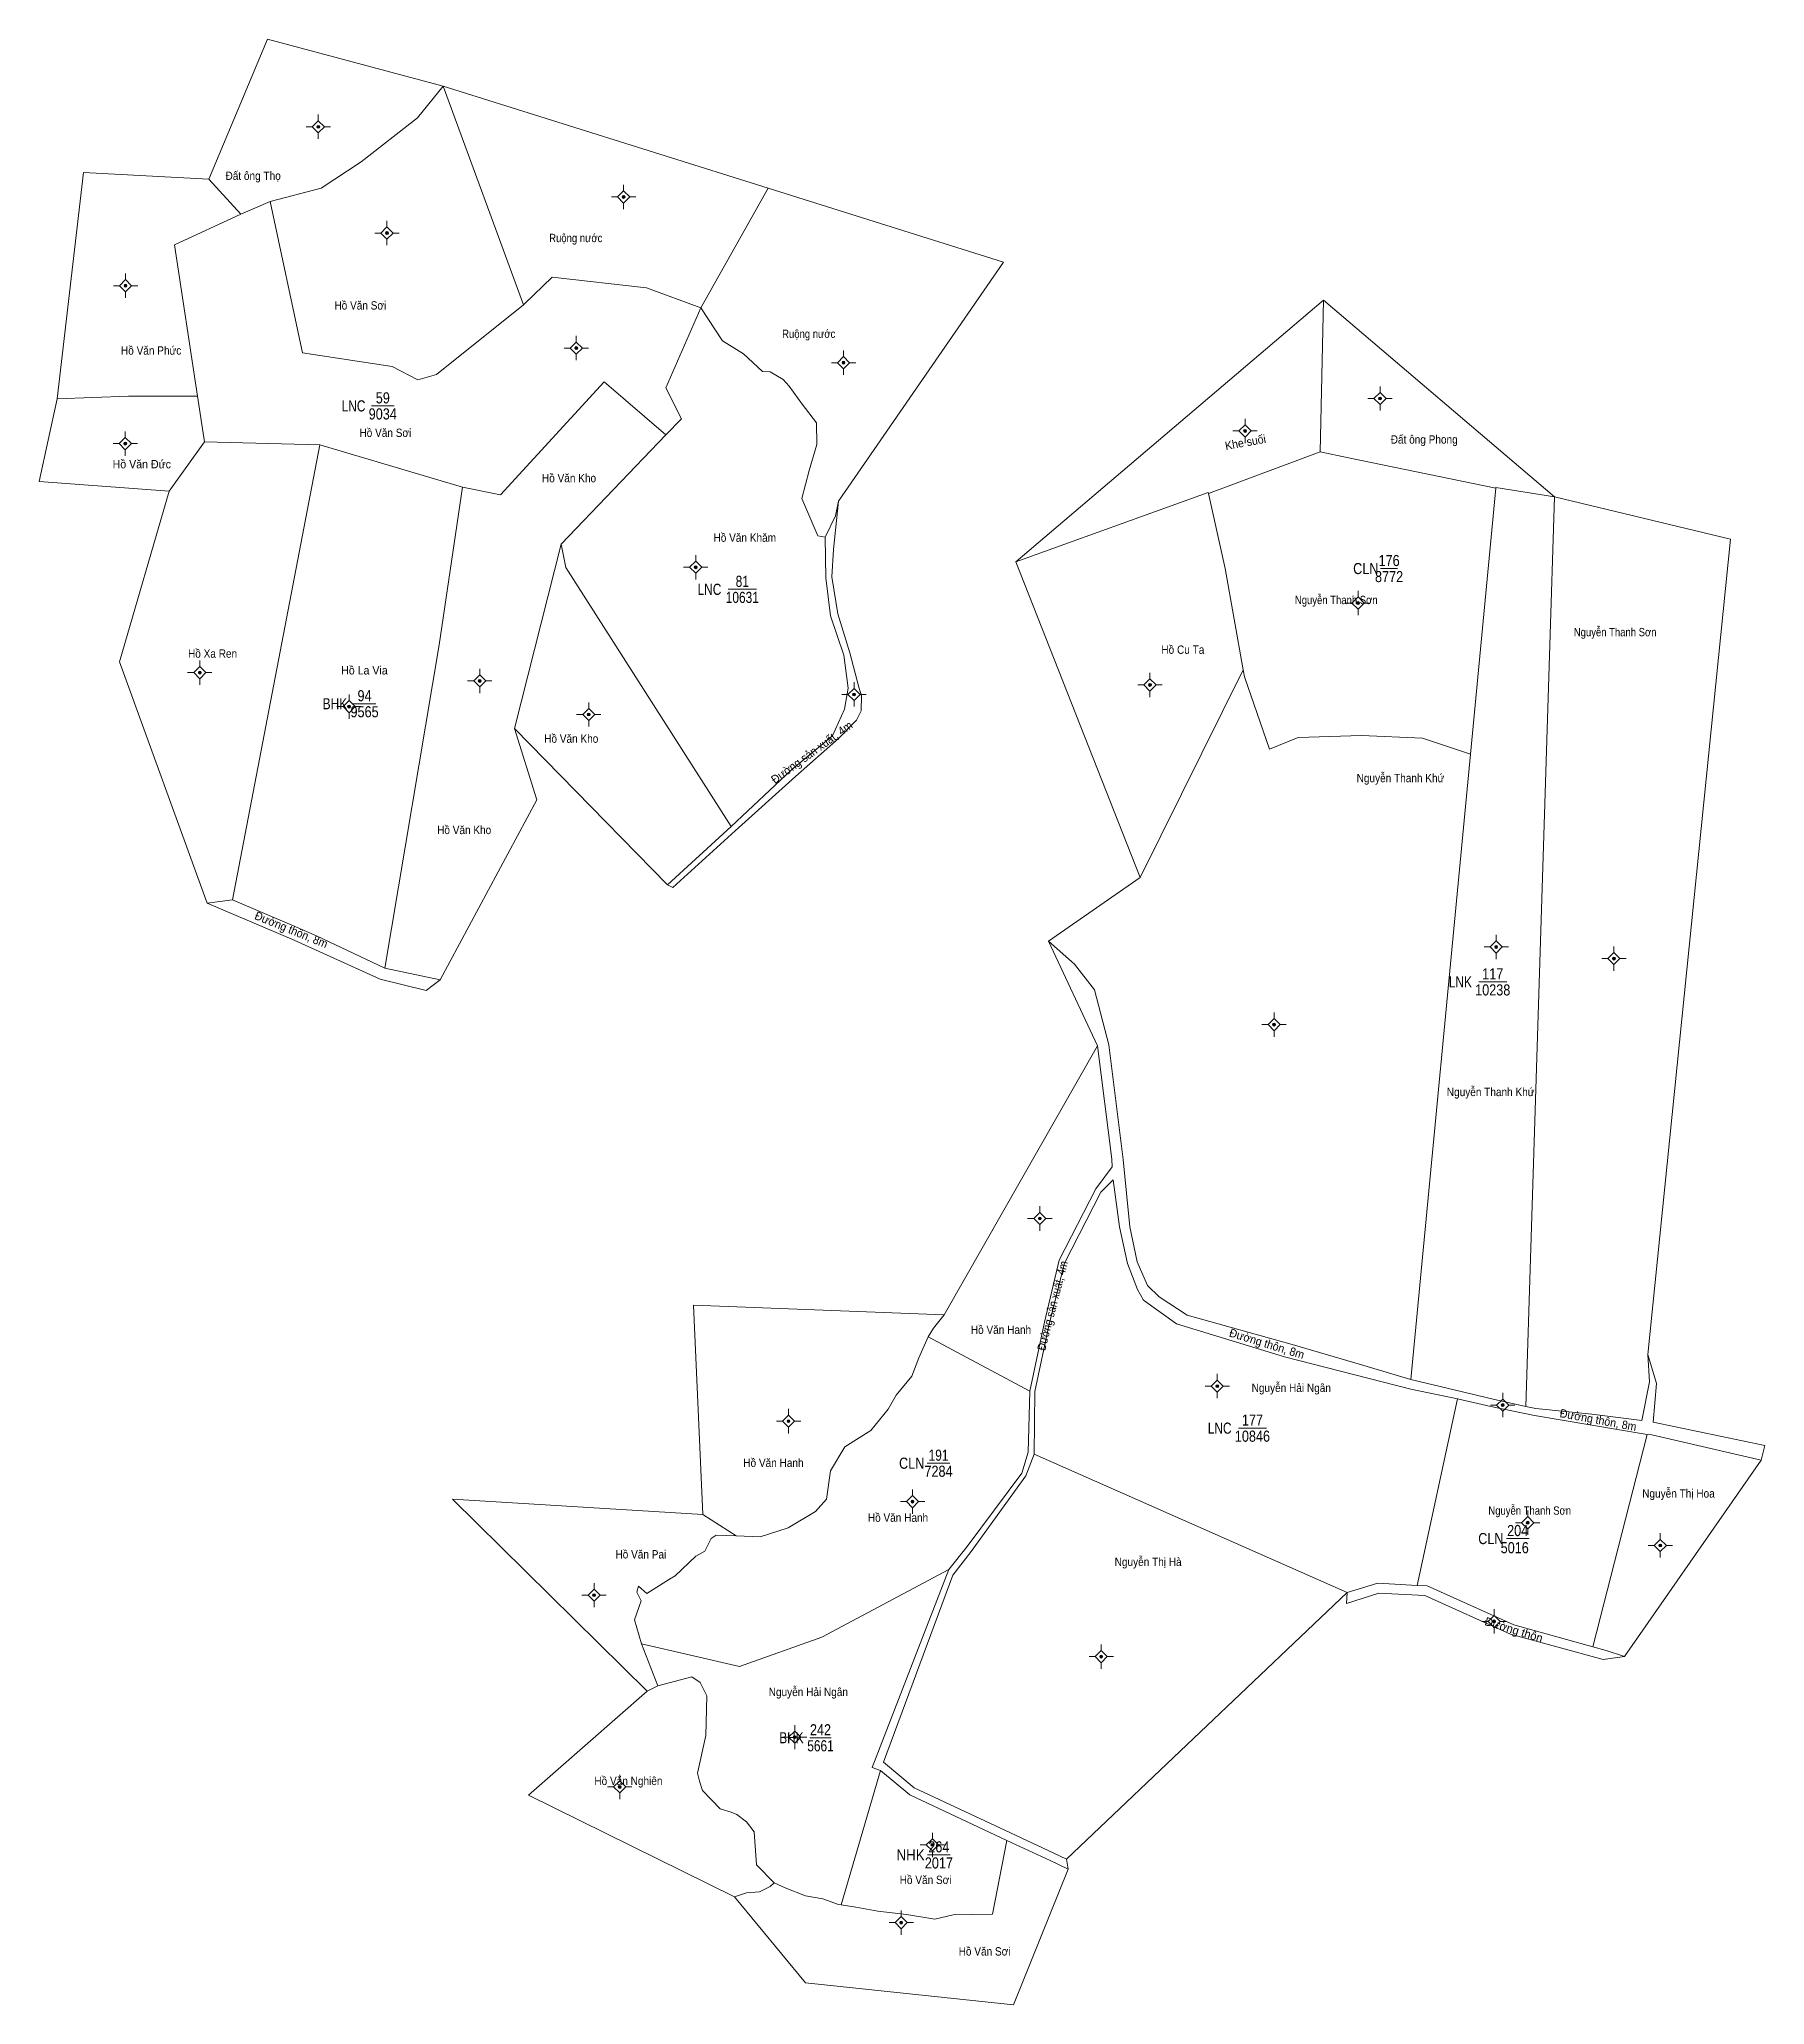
# Model space of a CAD drawing. Header units: metres. Extents: x 535908 to 536962, y 1849926 to 1850664.
# Drawn here: x 535908 to 536529, y 1849957 to 1850664 of the extents above; entities that cross this region are included whole.
import ezdxf
from ezdxf.enums import TextEntityAlignment as Align

# ---------------------------------------------------------------- set-up
doc = ezdxf.new("R2010")
doc.units = ezdxf.units.M
doc.header["$LTSCALE"] = 1.2
for name, color, linetype, lineweight in [('11', 7, 'Continuous', 13), ('12', 7, 'Continuous', 13), ('2', 7, 'Continuous', 13), ('5', 7, 'Continuous', 13), ('6', 7, 'Continuous', 13)]:
    doc.layers.add(name, color=color, linetype=linetype, lineweight=lineweight)
doc.layers.add('3', color=7, linetype='Continuous')
doc.layers.add('4', color=7, linetype='Continuous')

msp = doc.modelspace()

# ---------------------------------------------------------------- texts
at = {"layer": '2'}
for s, width, p in [('Đất ông Thọ', 0.9, (535985.29, 1850613.79)), ('Ruộng nước', 0.85, (536101.3, 1850591.4)), ('Hồ Văn Sơi', 0.9, (536023.83, 1850567.15)), ('Ruộng nước', 0.85, (536185.05, 1850556.93)), ('Hồ Văn Phức', 0.9, (535948.625, 1850550.94)), ('Hồ Văn Sơi', 0.9, (536032.83, 1850521.34)), ('Đất ông Phong', 0.9, (536406.335, 1850518.94)), ('Hồ Văn Đức', 0.95, (535945.265, 1850510.05)), ('Hồ Văn Kho', 0.9, (536098.865, 1850505.04)), ('Hồ Văn Khăm', 0.9, (536162.055, 1850483.62)), ('Nguyễn Thanh Sơn', 0.85, (536374.705, 1850461.19)), ('Nguyễn Thanh Sơn', 0.85, (536474.985, 1850449.63)), ('Hồ Xa Ren', 0.9, (535970.71, 1850441.91)), ('Hồ Cu Ta', 0.9, (536319.56, 1850443.32)), ('Hồ La Via', 0.95, (536025.305, 1850435.89)), ('Hồ Văn Kho', 0.9, (536099.665, 1850411.32)), ('Nguyễn Thanh Khứ', 0.9, (536397.8, 1850397.14)), ('Hồ Văn Kho', 0.9, (536061.165, 1850378.47)), ('Nguyễn Thanh Khứ', 0.9, (536430.22, 1850284.22)), ('Hồ Văn Hanh', 0.9, (536254.17, 1850198.69)), ('Nguyễn Hải Ngân', 0.9, (536358.54, 1850177.79)), ('Hồ Văn Hanh', 0.9, (536172.36, 1850150.83)), ('Nguyễn Thị Hoa', 0.9, (536497.755, 1850139.81)), ('Hồ Văn Hanh', 0.9, (536217.14, 1850131.1)), ('Nguyễn Thanh Sơn', 0.85, (536444.265, 1850133.65)), ('Hồ Văn Pai', 0.9, (536124.69, 1850117.9)), ('Nguyễn Thị Hà', 0.9, (536307.08, 1850115.2)), ('Nguyễn Hải Ngân', 0.9, (536184.91, 1850068.4)), ('Hồ Văn Nghiên', 0.9, (536120.22, 1850036.4)), ('Hồ Văn Sơi', 0.9, (536227.06, 1850000.8)), ('Hồ Văn Sơi', 0.9, (536248.27, 1849975.08))]:
    msp.add_text(s, height=3, dxfattribs=dict(at, width=width)).set_placement(p, align=Align.CENTER)
for s, rotation, width, p in [('Khe suối', 10.334, 0.95, (536342.316, 1850517.941)), ('Đường sản xuất, 4m', 36.028, 0.95, (536187.018, 1850406.696)), ('Đường thôn, 8m', 337.621, 0.95, (535998.444, 1850342.691)), ('Đường sản xuất, 4m', 75.569, 0.9, (536274.14, 1850208.471)), ('Đường thôn, 8m', 342.895, 0.95, (536349.324, 1850193.726)), ('Đường thôn, 8m', 349.566, 0.95, (536468.618, 1850166.266))]:
    msp.add_text(s, height=3, rotation=rotation, dxfattribs=dict(at, width=width)).set_placement(p, align=Align.CENTER)
msp.add_text('Đường thôn', height=3, rotation=342.895, dxfattribs=at).set_placement((536438.114, 1850090.855), align=Align.CENTER)
at = {"layer": '3'}
for s, width, p in [('LNC ', 0.8, (536026.85, 1850530.51)), ('CLN', 0.85, (536389.88, 1850471.99)), ('LNC ', 0.8, (536154.82, 1850464.52)), ('BHK ', 0.8, (536020.28, 1850423.37)), ('LNK ', 0.8, (536424.69, 1850323.32)), ('LNC ', 0.8, (536338.26, 1850162.79)), ('CLN', 0.85, (536226.62, 1850150.18)), ('CLN', 0.85, (536434.85, 1850123.07)), ('BHK ', 0.8, (536184.42, 1850051.42)), ('NHK', 0.9, (536226.75, 1850009.28))]:
    msp.add_text(s, height=4, dxfattribs=dict(at, width=width)).set_placement(p, align=Align.RIGHT)
at = {"layer": '4'}
for s, width, p in [('59', 0.85, (536031.91, 1850533.4)), ('176', 0.85, (536393.71, 1850474.88)), ('81', 0.8, (536161.155, 1850467.41)), ('94', 0.85, (536025.35, 1850426.26)), ('117', 0.85, (536430.97, 1850326.21)), ('177', 0.85, (536344.58, 1850165.68)), ('191', 0.8, (536231.71, 1850153.07)), ('204', 0.85, (536439.935, 1850125.96)), ('242', 0.85, (536189.275, 1850054.31)), ('264', 0.85, (536231.835, 1850012.17))]:
    msp.add_text(s, height=4, dxfattribs=dict(at, width=width)).set_placement(p, align=Align.CENTER)
at = {"layer": '5'}
for s, width, p in [('9034', 0.85, (536031.895, 1850527.62)), ('8772', 0.85, (536393.705, 1850469.1)), ('10631', 0.8, (536161.165, 1850461.63)), ('9565', 0.85, (536025.355, 1850420.48)), ('10238', 0.85, (536430.97, 1850320.43)), ('10846', 0.85, (536344.575, 1850159.9)), ('7284', 0.85, (536231.705, 1850147.29)), ('5016', 0.85, (536438.88, 1850119.79)), ('5661', 0.8, (536189.28, 1850048.53)), ('2017', 0.85, (536231.84, 1850006.39))]:
    msp.add_text(s, height=4, dxfattribs=dict(at, width=width)).set_placement(p, align=Align.CENTER)

# ---------------------------------------------------------------- hatches: boundary and pattern name
at = {"layer": '11'}
for points in [[(536009.254, 1850632.9, 1), (536008.204, 1850632.9, 1)], [(536119.004, 1850607.67, 1), (536117.954, 1850607.67, 1)], [(536033.934, 1850594.69, 1), (536032.884, 1850594.69, 1)], [(535939.934, 1850575.75, 1), (535938.884, 1850575.75, 1)], [(536102.004, 1850553.29, 1), (536100.954, 1850553.29, 1)], [(536198.074, 1850548.05, 1), (536197.024, 1850548.05, 1)], [(536390.984, 1850535.17, 1), (536389.934, 1850535.17, 1)], [(536342.454, 1850523.48, 1), (536341.404, 1850523.48, 1)], [(535939.844, 1850518.93, 1), (535938.794, 1850518.93, 1)], [(536144.924, 1850474.47, 1), (536143.874, 1850474.47, 1)], [(536383.084, 1850461.59, 1), (536382.034, 1850461.59, 1)], [(535966.644, 1850436.57, 1), (535965.594, 1850436.57, 1)], [(536067.304, 1850433.58, 1), (536066.254, 1850433.58, 1)], [(536308.264, 1850432.13, 1), (536307.214, 1850432.13, 1)], [(536020.324, 1850424.34, 1), (536019.274, 1850424.34, 1)], [(536201.864, 1850428.7, 1), (536200.814, 1850428.7, 1)], [(536106.484, 1850421.49, 1), (536105.434, 1850421.49, 1)], [(536432.734, 1850337.87, 1), (536431.684, 1850337.87, 1)], [(536475.054, 1850333.71, 1), (536474.004, 1850333.71, 1)], [(536352.884, 1850309.95, 1), (536351.834, 1850309.95, 1)], [(536268.664, 1850240.2, 1), (536267.614, 1850240.2, 1)], [(536332.434, 1850179.9, 1), (536331.384, 1850179.9, 1)], [(536435.094, 1850173.08, 1), (536434.044, 1850173.08, 1)], [(536178.304, 1850167.3, 1), (536177.254, 1850167.3, 1)], [(536222.894, 1850138.36, 1), (536221.844, 1850138.36, 1)], [(536444.054, 1850130.77, 1), (536443.004, 1850130.77, 1)], [(536491.724, 1850122.58, 1), (536490.674, 1850122.58, 1)], [(536108.404, 1850104.71, 1), (536107.354, 1850104.71, 1)], [(536432.004, 1850095.26, 1), (536430.954, 1850095.26, 1)], [(536290.724, 1850082.61, 1), (536289.674, 1850082.61, 1)], [(536180.524, 1850053.63, 1), (536179.474, 1850053.63, 1)], [(536117.604, 1850035.75, 1), (536116.554, 1850035.75, 1)], [(536230.024, 1850014.89, 1), (536228.974, 1850014.89, 1)], [(536218.814, 1849986.93, 1), (536217.764, 1849986.93, 1)]]:
    msp.add_hatch(color=256, dxfattribs=at).paths.add_polyline_path(points)

# ---------------------------------------------------------------- linework, layer by layer
for p, q in [((536008.73, 1850637.28), (536008.73, 1850635.09)), ((536006.54, 1850632.9), (536004.36, 1850632.9)), ((536008.73, 1850630.71), (536008.73, 1850628.52)), ((536013.1, 1850632.9), (536010.92, 1850632.9)), ((536116.29, 1850607.67), (536114.1, 1850607.67)), ((536118.48, 1850612.04), (536118.48, 1850609.86)), ((536122.86, 1850607.67), (536120.67, 1850607.67)), ((536118.48, 1850605.48), (536118.48, 1850603.3)), ((536031.22, 1850594.69), (536029.04, 1850594.69)), ((536033.41, 1850599.06), (536033.41, 1850596.88)), ((536037.78, 1850594.69), (536035.6, 1850594.69)), ((536033.41, 1850592.5), (536033.41, 1850590.32)), ((535939.41, 1850580.12), (535939.41, 1850577.94)), ((535937.22, 1850575.75), (535935.04, 1850575.75)), ((535939.41, 1850573.56), (535939.41, 1850571.38)), ((535943.78, 1850575.75), (535941.6, 1850575.75)), ((536101.48, 1850557.66), (536101.48, 1850555.48)), ((536099.29, 1850553.29), (536097.1, 1850553.29)), ((536101.48, 1850551.1), (536101.48, 1850548.92)), ((536105.86, 1850553.29), (536103.67, 1850553.29)), ((536197.55, 1850552.42), (536197.55, 1850550.24)), ((536195.36, 1850548.05), (536193.18, 1850548.05)), ((536197.55, 1850545.86), (536197.55, 1850543.68)), ((536201.93, 1850548.05), (536199.74, 1850548.05)), ((536390.46, 1850539.54), (536390.46, 1850537.36)), ((536388.27, 1850535.17), (536386.08, 1850535.17)), ((536390.46, 1850532.98), (536390.46, 1850530.8)), ((536394.84, 1850535.17), (536392.65, 1850535.17)), ((535939.32, 1850523.3), (535939.32, 1850521.12)), ((536339.74, 1850523.48), (536337.56, 1850523.48)), ((536341.93, 1850527.86), (536341.93, 1850525.67)), ((536346.31, 1850523.48), (536344.12, 1850523.48)), ((535937.13, 1850518.93), (535934.94, 1850518.93)), ((535939.32, 1850516.74), (535939.32, 1850514.56)), ((535943.69, 1850518.93), (535941.51, 1850518.93)), ((536341.93, 1850521.29), (536341.93, 1850519.1)), ((536142.21, 1850474.47), (536140.02, 1850474.47)), ((536144.4, 1850478.84), (536144.4, 1850476.66)), ((536148.78, 1850474.47), (536146.59, 1850474.47)), ((536144.4, 1850472.28), (536144.4, 1850470.1)), ((536382.56, 1850465.96), (536382.56, 1850463.78)), ((536380.37, 1850461.59), (536378.19, 1850461.59)), ((536382.56, 1850459.4), (536382.56, 1850457.22)), ((536386.94, 1850461.59), (536384.75, 1850461.59)), ((535966.12, 1850440.94), (535966.12, 1850438.76)), ((536066.78, 1850437.96), (536066.78, 1850435.77)), ((535963.93, 1850436.57), (535961.74, 1850436.57)), ((535966.12, 1850434.38), (535966.12, 1850432.2)), ((535970.5, 1850436.57), (535968.31, 1850436.57)), ((536064.59, 1850433.58), (536062.4, 1850433.58)), ((536066.78, 1850431.39), (536066.78, 1850429.2)), ((536071.16, 1850433.58), (536068.97, 1850433.58)), ((536201.34, 1850433.08), (536201.34, 1850430.89)), ((536305.55, 1850432.13), (536303.36, 1850432.13)), ((536307.74, 1850436.5), (536307.74, 1850434.32)), ((536312.12, 1850432.13), (536309.93, 1850432.13)), ((536017.61, 1850424.34), (536015.43, 1850424.34)), ((536019.8, 1850428.72), (536019.8, 1850426.53)), ((536024.18, 1850424.34), (536021.99, 1850424.34)), ((536105.96, 1850425.86), (536105.96, 1850423.68)), ((536199.15, 1850428.7), (536196.96, 1850428.7)), ((536201.34, 1850426.51), (536201.34, 1850424.32)), ((536205.72, 1850428.7), (536203.53, 1850428.7)), ((536307.74, 1850429.94), (536307.74, 1850427.76)), ((536019.8, 1850422.15), (536019.8, 1850419.96)), ((536103.77, 1850421.49), (536101.58, 1850421.49)), ((536105.96, 1850419.3), (536105.96, 1850417.12)), ((536110.34, 1850421.49), (536108.15, 1850421.49)), ((536432.21, 1850342.24), (536432.21, 1850340.06)), ((536430.02, 1850337.87), (536427.84, 1850337.87)), ((536432.21, 1850335.68), (536432.21, 1850333.5)), ((536436.58, 1850337.87), (536434.4, 1850337.87)), ((536472.34, 1850333.71), (536470.16, 1850333.71)), ((536474.53, 1850338.08), (536474.53, 1850335.9)), ((536474.53, 1850331.52), (536474.53, 1850329.34)), ((536478.9, 1850333.71), (536476.72, 1850333.71)), ((536352.36, 1850314.32), (536352.36, 1850312.14)), ((536350.17, 1850309.95), (536347.98, 1850309.95)), ((536352.36, 1850307.76), (536352.36, 1850305.58)), ((536356.74, 1850309.95), (536354.55, 1850309.95)), ((536265.95, 1850240.2), (536263.76, 1850240.2)), ((536268.14, 1850244.58), (536268.14, 1850242.39)), ((536272.52, 1850240.2), (536270.33, 1850240.2)), ((536268.14, 1850238.01), (536268.14, 1850235.82)), ((536331.91, 1850184.28), (536331.91, 1850182.09)), ((536329.72, 1850179.9), (536327.54, 1850179.9)), ((536331.91, 1850177.71), (536331.91, 1850175.52)), ((536336.28, 1850179.9), (536334.1, 1850179.9)), ((536434.57, 1850177.46), (536434.57, 1850175.27)), ((536177.78, 1850171.68), (536177.78, 1850169.49)), ((536432.38, 1850173.08), (536430.19, 1850173.08)), ((536434.57, 1850170.89), (536434.57, 1850168.7)), ((536438.94, 1850173.08), (536436.76, 1850173.08)), ((536175.59, 1850167.3), (536173.4, 1850167.3)), ((536177.78, 1850165.11), (536177.78, 1850162.92)), ((536182.16, 1850167.3), (536179.97, 1850167.3)), ((536222.37, 1850142.74), (536222.37, 1850140.55)), ((536220.18, 1850138.36), (536218, 1850138.36)), ((536222.37, 1850136.17), (536222.37, 1850133.98)), ((536226.74, 1850138.36), (536224.56, 1850138.36)), ((536443.53, 1850135.14), (536443.53, 1850132.96)), ((536441.34, 1850130.77), (536439.16, 1850130.77)), ((536443.53, 1850128.58), (536443.53, 1850126.4)), ((536447.9, 1850130.77), (536445.72, 1850130.77)), ((536491.2, 1850126.96), (536491.2, 1850124.77)), ((536489.01, 1850122.58), (536486.82, 1850122.58)), ((536491.2, 1850120.39), (536491.2, 1850118.2)), ((536495.57, 1850122.58), (536493.39, 1850122.58)), ((536107.88, 1850109.08), (536107.88, 1850106.9)), ((536105.69, 1850104.71), (536103.5, 1850104.71)), ((536107.88, 1850102.52), (536107.88, 1850100.34)), ((536112.26, 1850104.71), (536110.07, 1850104.71)), ((536431.48, 1850099.64), (536431.48, 1850097.45)), ((536429.29, 1850095.26), (536427.1, 1850095.26)), ((536431.48, 1850093.07), (536431.48, 1850090.88)), ((536435.86, 1850095.26), (536433.67, 1850095.26)), ((536290.2, 1850086.98), (536290.2, 1850084.8)), ((536288.01, 1850082.61), (536285.82, 1850082.61)), ((536290.2, 1850080.42), (536290.2, 1850078.24)), ((536294.57, 1850082.61), (536292.39, 1850082.61)), ((536180, 1850058), (536180, 1850055.82)), ((536177.81, 1850053.63), (536175.62, 1850053.63)), ((536180, 1850051.44), (536180, 1850049.26)), ((536184.38, 1850053.63), (536182.19, 1850053.63)), ((536114.89, 1850035.75), (536112.7, 1850035.75)), ((536117.08, 1850040.12), (536117.08, 1850037.94)), ((536121.45, 1850035.75), (536119.27, 1850035.75)), ((536117.08, 1850033.56), (536117.08, 1850031.38)), ((536227.31, 1850014.89), (536225.12, 1850014.89)), ((536229.5, 1850019.26), (536229.5, 1850017.08)), ((536233.88, 1850014.89), (536231.69, 1850014.89)), ((536229.5, 1850012.7), (536229.5, 1850010.52)), ((536216.1, 1849986.93), (536213.92, 1849986.93)), ((536218.29, 1849991.3), (536218.29, 1849989.12)), ((536222.66, 1849986.93), (536220.48, 1849986.93)), ((536218.29, 1849984.74), (536218.29, 1849982.56))]:
    msp.add_line(p, q, dxfattribs=at)
for points in [[(536008.73, 1850635.09), (536006.54, 1850632.9), (536008.73, 1850630.71), (536010.92, 1850632.9)], [(536118.48, 1850609.86), (536116.29, 1850607.67), (536118.48, 1850605.48), (536120.67, 1850607.67)], [(536033.41, 1850596.88), (536031.22, 1850594.69), (536033.41, 1850592.5), (536035.6, 1850594.69)], [(535939.41, 1850577.94), (535937.22, 1850575.75), (535939.41, 1850573.56), (535941.6, 1850575.75)], [(536101.48, 1850555.48), (536099.29, 1850553.29), (536101.48, 1850551.1), (536103.67, 1850553.29)], [(536197.55, 1850550.24), (536195.36, 1850548.05), (536197.55, 1850545.86), (536199.74, 1850548.05)], [(536390.46, 1850537.36), (536388.27, 1850535.17), (536390.46, 1850532.98), (536392.65, 1850535.17)], [(536341.93, 1850525.67), (536339.74, 1850523.48), (536341.93, 1850521.29), (536344.12, 1850523.48)], [(535939.32, 1850521.12), (535937.13, 1850518.93), (535939.32, 1850516.74), (535941.51, 1850518.93)], [(536144.4, 1850476.66), (536142.21, 1850474.47), (536144.4, 1850472.28), (536146.59, 1850474.47)], [(536382.56, 1850463.78), (536380.37, 1850461.59), (536382.56, 1850459.4), (536384.75, 1850461.59)], [(535966.12, 1850438.76), (535963.93, 1850436.57), (535966.12, 1850434.38), (535968.31, 1850436.57)], [(536066.78, 1850435.77), (536064.59, 1850433.58), (536066.78, 1850431.39), (536068.97, 1850433.58)], [(536201.34, 1850430.89), (536199.15, 1850428.7), (536201.34, 1850426.51), (536203.53, 1850428.7)], [(536307.74, 1850434.32), (536305.55, 1850432.13), (536307.74, 1850429.94), (536309.93, 1850432.13)], [(536019.8, 1850426.53), (536017.61, 1850424.34), (536019.8, 1850422.15), (536021.99, 1850424.34)], [(536105.96, 1850423.68), (536103.77, 1850421.49), (536105.96, 1850419.3), (536108.15, 1850421.49)], [(536432.21, 1850340.06), (536430.02, 1850337.87), (536432.21, 1850335.68), (536434.4, 1850337.87)], [(536474.53, 1850335.9), (536472.34, 1850333.71), (536474.53, 1850331.52), (536476.72, 1850333.71)], [(536352.36, 1850312.14), (536350.17, 1850309.95), (536352.36, 1850307.76), (536354.55, 1850309.95)], [(536268.14, 1850242.39), (536265.95, 1850240.2), (536268.14, 1850238.01), (536270.33, 1850240.2)], [(536331.91, 1850182.09), (536329.72, 1850179.9), (536331.91, 1850177.71), (536334.1, 1850179.9)], [(536177.78, 1850169.49), (536175.59, 1850167.3), (536177.78, 1850165.11), (536179.97, 1850167.3)], [(536434.57, 1850175.27), (536432.38, 1850173.08), (536434.57, 1850170.89), (536436.76, 1850173.08)], [(536222.37, 1850140.55), (536220.18, 1850138.36), (536222.37, 1850136.17), (536224.56, 1850138.36)], [(536443.53, 1850132.96), (536441.34, 1850130.77), (536443.53, 1850128.58), (536445.72, 1850130.77)], [(536491.2, 1850124.77), (536489.01, 1850122.58), (536491.2, 1850120.39), (536493.39, 1850122.58)], [(536107.88, 1850106.9), (536105.69, 1850104.71), (536107.88, 1850102.52), (536110.07, 1850104.71)], [(536431.48, 1850097.45), (536429.29, 1850095.26), (536431.48, 1850093.07), (536433.67, 1850095.26)], [(536290.2, 1850084.8), (536288.01, 1850082.61), (536290.2, 1850080.42), (536292.39, 1850082.61)], [(536180, 1850055.82), (536177.81, 1850053.63), (536180, 1850051.44), (536182.19, 1850053.63)], [(536117.08, 1850037.94), (536114.89, 1850035.75), (536117.08, 1850033.56), (536119.27, 1850035.75)], [(536229.5, 1850017.08), (536227.31, 1850014.89), (536229.5, 1850012.7), (536231.69, 1850014.89)], [(536218.29, 1849989.12), (536216.1, 1849986.93), (536218.29, 1849984.74), (536220.48, 1849986.93)]]:
    msp.add_lwpolyline(points, close=True, dxfattribs=at)
for centre in [(536008.729, 1850632.9), (536118.479, 1850607.67), (536033.409, 1850594.69), (535939.409, 1850575.75), (536101.479, 1850553.29), (536197.549, 1850548.05), (536390.459, 1850535.17), (536341.929, 1850523.48), (535939.319, 1850518.93), (536144.399, 1850474.47), (536382.559, 1850461.59), (535966.119, 1850436.57), (536066.779, 1850433.58), (536307.739, 1850432.13), (536019.799, 1850424.34), (536201.339, 1850428.7), (536105.959, 1850421.49), (536432.209, 1850337.87), (536474.529, 1850333.71), (536352.359, 1850309.95), (536268.139, 1850240.2), (536331.909, 1850179.9), (536434.569, 1850173.08), (536177.779, 1850167.3), (536222.369, 1850138.36), (536443.529, 1850130.77), (536491.199, 1850122.58), (536107.879, 1850104.71), (536431.479, 1850095.26), (536290.199, 1850082.61), (536179.999, 1850053.63), (536117.079, 1850035.75), (536229.499, 1850014.89), (536218.289, 1849986.93)]:
    msp.add_circle(centre, 0.525, dxfattribs=at)
at = {"layer": '12'}
msp.add_lwpolyline([(536035.3, 1850546.63), (536044.47, 1850541.84), (536051.27, 1850543.85)], dxfattribs=at)
at = {"layer": '2'}
msp.add_line((536000, 1850340.31), (535968.81, 1850353.58), dxfattribs=at)
at = {"layer": '5'}
for p, q in [((536027.86, 1850532.51), (536035.95, 1850532.51)), ((536390.65, 1850473.99), (536396.77, 1850473.99)), ((536156.09, 1850466.52), (536166.23, 1850466.52)), ((536021.3, 1850425.37), (536029.42, 1850425.37)), ((536425.95, 1850325.33), (536435.99, 1850325.33)), ((536339.52, 1850164.79), (536349.64, 1850164.79)), ((536227.64, 1850152.19), (536235.78, 1850152.19)), ((536435.87, 1850125.08), (536444.01, 1850125.08)), ((536185.39, 1850053.42), (536193.17, 1850053.42)), ((536227.77, 1850011.28), (536235.91, 1850011.28))]:
    msp.add_line(p, q, dxfattribs=at)
at = {"layer": '6'}
for p, q in [((536082.44, 1850568.89), (536053.63, 1850647.55)), ((535980.91, 1850601.43), (535969.31, 1850614.1)), ((536146.25, 1850567.8), (536170.51, 1850610.83)), ((535980.91, 1850601.43), (535991.45, 1850606.02)), ((535991.45, 1850606.02), (536002.98, 1850551.59)), ((536082.44, 1850568.89), (536082.82, 1850569.19)), ((536370.08, 1850570.53), (536259.53, 1850476.44)), ((536368.91, 1850515.95), (536370.08, 1850570.53)), ((536370.08, 1850570.53), (536453.14, 1850499.82)), ((536161.58, 1850551.18), (536168.4, 1850544.9)), ((536074.23, 1850500.56), (536111.52, 1850541.14)), ((536133.72, 1850522.07), (536111.52, 1850541.14)), ((536178.01, 1850539.55), (536182.72, 1850533.15)), ((535914.84, 1850534.99), (535940.45, 1850536.05)), ((535965.3, 1850536.05), (535940.45, 1850536.05)), ((535967.75, 1850519.57), (535965.3, 1850536.05)), ((536182.72, 1850533.15), (536187.85, 1850526.43)), ((536133.72, 1850522.07), (536139.28, 1850527.88)), ((536187.85, 1850526.43), (536187.96, 1850518.65)), ((535967.75, 1850519.57), (535955.08, 1850501.82)), ((536009.29, 1850518.49), (535967.75, 1850519.57)), ((536009.29, 1850518.49), (535977.83, 1850354.83)), ((536009.29, 1850518.49), (536060.52, 1850503.27)), ((536096.08, 1850482.73), (536133.72, 1850522.07)), ((536185.22, 1850509.25), (536187.96, 1850518.65)), ((536328.73, 1850500.99), (536368.91, 1850515.95)), ((536379.14, 1850513.83), (536368.91, 1850515.95)), ((536182.57, 1850499.24), (536185.22, 1850509.25)), ((536432.12, 1850502.87), (536379.14, 1850513.83)), ((536060.52, 1850503.27), (536074.23, 1850500.56)), ((536259.53, 1850476.44), (536328.64, 1850501.41)), ((536328.73, 1850500.99), (536328.64, 1850501.41)), ((536432.14, 1850503.13), (536453.14, 1850499.82)), ((536195.75, 1850498.18), (536194, 1850480.89)), ((536442.89, 1850172.62), (536453.14, 1850499.82)), ((536079.26, 1850416.43), (536096.08, 1850482.73)), ((536341.27, 1850437.58), (536304.15, 1850362.85)), ((536157.1, 1850381.15), (536134.29, 1850360.25)), ((535977.83, 1850354.83), (536000, 1850345.35)), ((536032.64, 1850330.19), (536052.48, 1850326.03)), ((536047.51, 1850322.2), (536052.48, 1850326.03)), ((536227.98, 1850197.63), (536224.64, 1850190.12)), ((536227.98, 1850197.63), (536264.54, 1850178.09)), ((536486.71, 1850191.25), (536489.86, 1850180.85)), ((536401.53, 1850182.33), (536381.35, 1850188.27)), ((536418.34, 1850175.37), (536403.85, 1850108.21)), ((536207.4, 1850163.93), (536198.04, 1850158.07)), ((536198.04, 1850158.07), (536192.84, 1850149.43)), ((536378.68, 1850105.67), (536266.11, 1850155.46)), ((536158.97, 1850126.02), (536146.95, 1850133.72)), ((536123.88, 1850107.93), (536123.22, 1850105.84)), ((536403.85, 1850108.21), (536407.39, 1850108.02)), ((536124.98, 1850087.21), (536122.42, 1850095.79)), ((536130.83, 1850072.06), (536124.98, 1850087.21)), ((536126.93, 1850070.15), (536130.83, 1850072.06)), ((536210.83, 1850041.67), (536196.66, 1849993.3)), ((536256.33, 1850016.46), (536251.14, 1849989.91)), ((536176.56, 1849999.38), (536172.62, 1850001.25)), ((536201.96, 1849992.54), (536196.66, 1849993.3)), ((536251.14, 1849989.91), (536237, 1849989.71))]:
    msp.add_line(p, q, dxfattribs=at)
for points in [[(535969.31, 1850614.1), (535990.43, 1850664.37), (536053.63, 1850647.55), (536170.51, 1850610.83)], [(536053.63, 1850647.55), (536044.44, 1850636.17), (536024.09, 1850620.24), (536009.81, 1850610.78), (535991.45, 1850606.02)], [(535914.84, 1850534.99), (535924.26, 1850616.51), (535969.31, 1850614.1)], [(536170.51, 1850610.83), (536255.11, 1850584.26), (536195.75, 1850498.18)], [(535980.91, 1850601.43), (535957.07, 1850590.4), (535965.3, 1850536.05)], [(536146.25, 1850567.8), (536126.73, 1850574.99), (536092.84, 1850578.8), (536082.85, 1850569.22), (536082.82, 1850569.19)], [(536082.44, 1850568.89), (536051.27, 1850543.85), (536044.47, 1850541.84), (536035.3, 1850546.63), (536002.98, 1850551.59)], [(536146.25, 1850567.8), (536133.73, 1850538.99), (536139.28, 1850527.88)], [(536146.25, 1850567.8), (536154.02, 1850555.9), (536161.58, 1850551.18)], [(536178.01, 1850539.55), (536175.8, 1850541.97), (536171.24, 1850544.8), (536168.4, 1850544.9)], [(535955.08, 1850501.82), (535908.42, 1850505.35), (535914.84, 1850534.99)], [(535977.83, 1850354.83), (535968.81, 1850353.58), (535937.29, 1850440.46), (535955.08, 1850501.82)], [(536060.52, 1850503.27), (536052.13, 1850446.54), (536032.64, 1850330.19)], [(536432.14, 1850503.13), (536432.12, 1850502.87), (536422.99, 1850407.24), (536401.53, 1850182.33)], [(536191, 1850485.28), (536188.35, 1850485.71), (536182.57, 1850499.24)], [(536195.75, 1850498.18), (536194.71, 1850492.99), (536191, 1850485.28)], [(536341.27, 1850437.58), (536334.73, 1850473.99), (536328.73, 1850500.99)], [(536453.14, 1850499.82), (536516.4, 1850484.53), (536486.71, 1850191.25)], [(536157.1, 1850381.15), (536097.67, 1850474.36), (536096.08, 1850482.73)], [(536157.1, 1850381.15), (536178.82, 1850401.56), (536193.6, 1850413.84), (536197.87, 1850423.36), (536199.25, 1850430.93), (536197.69, 1850442.86), (536192.9, 1850456.97), (536191.22, 1850470.7), (536191, 1850485.28)], [(536194, 1850480.89), (536193.32, 1850470.99), (536195.53, 1850457.66), (536199.88, 1850443.63), (536203.1, 1850431.37), (536203.99, 1850428.18), (536203.87, 1850422.77)], [(536233.73, 1850205.58), (536288.85, 1850302.31), (536271.31, 1850340.01), (536304.15, 1850362.85), (536259.53, 1850476.44)], [(536422.99, 1850407.24), (536405.73, 1850412.99), (536383.73, 1850413.99), (536361.06, 1850413.23), (536350.73, 1850408.99), (536341.73, 1850434.99), (536341.27, 1850437.58)], [(536052.48, 1850326.03), (536087.28, 1850390.8), (536079.26, 1850416.43)], [(536136.21, 1850359.22), (536134.29, 1850360.25), (536079.26, 1850416.43)], [(536203.87, 1850422.77), (536202.28, 1850419.5), (536195.76, 1850412.87), (536180.3, 1850399.24)], [(536180.3, 1850399.24), (536158.59, 1850379.63), (536136.21, 1850359.22)], [(536032.64, 1850330.19), (536008.06, 1850341.91), (536000, 1850345.35)], [(536000, 1850340.31), (536030.92, 1850326.33), (536047.51, 1850322.2)], [(536271.31, 1850340.01), (536280.59, 1850331.74), (536287.81, 1850322.46), (536292.91, 1850302.63), (536298.12, 1850261.44), (536300.53, 1850237.15), (536303.18, 1850224.6), (536306.86, 1850216.11), (536311.01, 1850212.08), (536321.12, 1850205.43), (536358.83, 1850194.89), (536381.35, 1850188.27)], [(536288.85, 1850302.31), (536293.98, 1850261.49), (536294.1, 1850258.8), (536288.31, 1850250.91), (536275.14, 1850225.19)], [(536418.34, 1850175.37), (536401.54, 1850178.77), (536356.07, 1850190.44), (536317.32, 1850202.33), (536305.45, 1850210.86), (536303.28, 1850214.61), (536299.66, 1850223.98), (536296.81, 1850237.19), (536294.54, 1850254.14), (536290.11, 1850249.67), (536276.97, 1850224.11), (536271.44, 1850202.19), (536266.31, 1850177.98), (536266.11, 1850155.46)], [(536264.54, 1850178.09), (536269.79, 1850202.89), (536275.14, 1850225.19)], [(536146.95, 1850133.72), (536143.6, 1850208.97), (536233.73, 1850205.58)], [(536233.73, 1850205.58), (536229.91, 1850200.73), (536227.98, 1850197.63)], [(536216.53, 1850176.6), (536222.15, 1850183.44), (536224.64, 1850190.12)], [(536486.71, 1850191.25), (536487.36, 1850181.39), (536484.59, 1850167.6), (536466.54, 1850169.79)], [(536216.53, 1850176.6), (536213.59, 1850171.64), (536207.4, 1850163.93)], [(536264.54, 1850178.09), (536263.99, 1850156.11), (536261.64, 1850148.64), (536242.03, 1850122.17), (536235.36, 1850113.97)], [(536401.53, 1850182.33), (536431.13, 1850175.25), (536442.89, 1850172.62)], [(536489.86, 1850180.85), (536488.69, 1850166.92), (536528.74, 1850158.5)], [(536418.34, 1850175.37), (536430.31, 1850172.62), (536445.99, 1850169.31)], [(536442.89, 1850172.62), (536446.52, 1850171.81), (536466.54, 1850169.79)], [(536445.99, 1850169.31), (536486.5, 1850162.53), (536466.93, 1850086.17)], [(536486.5, 1850162.53), (536488.12, 1850162.41), (536527.48, 1850153.28)], [(536266.11, 1850155.46), (536263.16, 1850147.59), (536243.45, 1850120.39), (536236.87, 1850111.92), (536211.94, 1850044.66)], [(536528.74, 1850158.5), (536527.48, 1850153.28), (536478.37, 1850082.63), (536470.62, 1850081.53)], [(536192.84, 1850149.43), (536191.48, 1850139.19), (536187.49, 1850134.82)], [(536126.93, 1850070.15), (536056.97, 1850139.27), (536146.95, 1850133.72)], [(536167.55, 1850125.64), (536177.63, 1850128.95), (536187.49, 1850134.82)], [(536135.02, 1850110.52), (536137.03, 1850111.7), (536144.49, 1850118.76), (536147.74, 1850120.49), (536150.02, 1850125.1), (536151.71, 1850126.34)], [(536151.71, 1850126.34), (536158.97, 1850126.02), (536167.55, 1850125.64)], [(536124.98, 1850087.21), (536160.13, 1850079.1), (536189.79, 1850089.62), (536235.36, 1850113.97)], [(536235.36, 1850113.97), (536207.86, 1850042.67), (536210.83, 1850041.67)], [(536122.42, 1850095.79), (536124.86, 1850102.7), (536123.22, 1850105.84)], [(536135.02, 1850110.52), (536126.88, 1850105.27), (536123.88, 1850107.93)], [(536378.44, 1850101.69), (536378.68, 1850105.67), (536277.71, 1850009.76), (536278.32, 1850006.15)], [(536406.54, 1850104.57), (536390.06, 1850105.47), (536378.44, 1850101.69)], [(536403.85, 1850108.21), (536389.61, 1850108.99), (536378.68, 1850105.67)], [(536478.37, 1850082.63), (536471.72, 1850084.85), (536466.93, 1850086.17), (536438.57, 1850093.99), (536407.39, 1850108.02)], [(536470.62, 1850081.53), (536437.36, 1850090.7), (536406.54, 1850104.57)], [(536158.38, 1849996.17), (536084.24, 1850032.71), (536126.93, 1850070.15)], [(536130.83, 1850072.06), (536143.04, 1850075.33), (536146.06, 1850073.33), (536148.43, 1850068.49), (536148.04, 1850054.21)], [(536148.04, 1850054.21), (536145.06, 1850040.63), (536145.81, 1850037.85)], [(536256.33, 1850016.46), (536221.37, 1850032.9), (536210.83, 1850041.67)], [(536211.94, 1850044.66), (536222.99, 1850035.45), (536257.6, 1850019.18)], [(536157.16, 1850026.62), (536153.15, 1850027.88), (536146.84, 1850034.5), (536145.81, 1850037.85)], [(536172.62, 1850001.25), (536166.25, 1850007.66), (536165.44, 1850019.56), (536162.71, 1850023.16), (536159.2, 1850025.8), (536157.16, 1850026.62)], [(536278.32, 1850006.15), (536271.83, 1850009.22), (536256.33, 1850016.46)], [(536277.71, 1850009.76), (536273.11, 1850011.94), (536257.6, 1850019.18)], [(536278.32, 1850006.15), (536258.7, 1849957.4), (536183.91, 1849965.21), (536158.38, 1849996.17)], [(536172.62, 1850001.25), (536171.23, 1849999.89), (536167.33, 1849997.96), (536162.66, 1849997.61), (536158.38, 1849996.17)], [(536176.56, 1849999.38), (536183.86, 1849996.54), (536190.13, 1849995.42)], [(536196.66, 1849993.3), (536195.71, 1849993.44), (536190.13, 1849995.42)], [(536201.96, 1849992.54), (536209.9, 1849991.04), (536220.16, 1849989.89)], [(536237, 1849989.71), (536230.35, 1849988.12), (536220.16, 1849989.89)]]:
    msp.add_lwpolyline(points, dxfattribs=at)

msp.set_redraw_order([(e.dxf.handle, doc.entitydb.next_handle()) for e in msp.query("TEXT MTEXT ATTDEF DIMENSION ARC_DIMENSION")])  # texts and dimensions are drawn at this point

doc.saveas('drawing.dxf')
